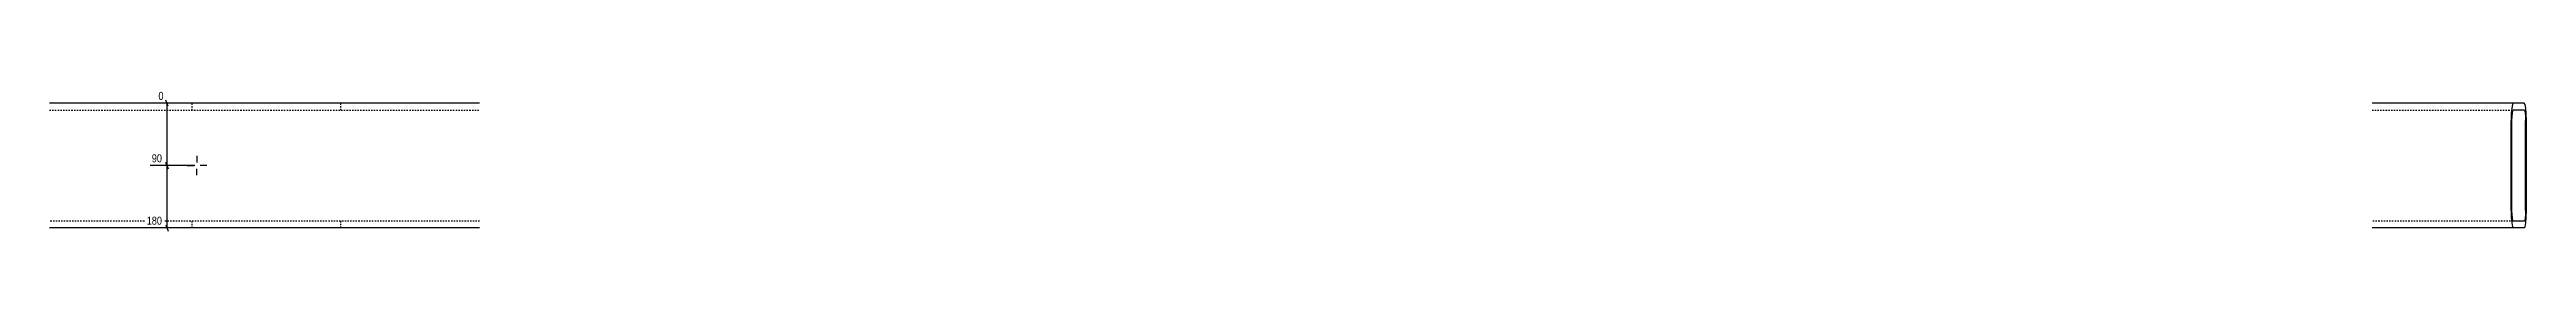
# Model space of a CAD drawing. Header units: millimetres. Extents: x 7 to 17818, y 7 to 378.
# Drawn here: x 14257 to 17818, y 9 to 213 of the extents above; entities that cross this region are included whole.
import ezdxf

# ---------------------------------------------------------------- set-up
doc = ezdxf.new("R2010")
doc.units = ezdxf.units.MM
doc.linetypes.add('DXK_LINE_DOT2', pattern=[3.9198, 1.9599, -1.9599])
doc.layers.add('MÅLSÆTNING', color=7, linetype='Continuous')
doc.layers.add('STÅL', color=7, linetype='Continuous')
doc.styles.add('Arial Narrow', font='ARIALN.TTF', dxfattribs={"height": 0.2})

msp = doc.modelspace()

# ---------------------------------------------------------------- linework, layer by layer
at = {"layer": 'MÅLSÆTNING', "color": 7, "linetype": 'Continuous'}
for p, q in [((14465.6, 193.5), (14413.2, 193.5)), ((14427.4, 189), (14423.8, 198)), ((14427.4, 99), (14423.8, 108)), ((14465.6, 103.5), (14401.5, 103.5)), ((14425.6, 13.5), (14425.6, 103.5)), ((14465.6, 13.5), (14394.2, 13.5)), ((14423.8, 18), (14427.4, 9))]:
    msp.add_line(p, q, dxfattribs=at)
at = {"layer": 'STÅL', "color": 2, "linetype": 'Continuous'}
for p, q in [((14875.1, 193.5), (14256.6, 193.5)), ((17815.3, 193.5), (17596.3, 193.5)), ((17797.2, 186.2), (17796.5, 178.1)), ((17798.2, 191.6), (17797.2, 186.2)), ((17797.7, 174.2), (17798.1, 179.1)), ((17798.1, 179.1), (17798.7, 182.4)), ((17799.4, 193.5), (17798.2, 191.6)), ((17798.7, 182.4), (17799.4, 183.5)), ((17815.3, 183.5), (17799.4, 183.5)), ((17816.5, 191.6), (17815.3, 193.5)), ((17815.3, 183.5), (17816, 182.4)), ((17816, 182.4), (17816.6, 179.1)), ((17817.5, 186.2), (17816.5, 191.6)), ((17816.6, 179.1), (17817, 174.2)), ((17818.2, 178.1), (17817.5, 186.2)), ((17796.5, 178.1), (17796.3, 168.5)), ((17796.3, 38.5), (17796.3, 168.5)), ((17797.5, 168.5), (17797.7, 174.2)), ((17797.5, 38.5), (17797.5, 168.5)), ((17817, 174.2), (17817.2, 168.5)), ((17817.2, 38.5), (17817.2, 168.5)), ((17818.4, 168.5), (17818.2, 178.1)), ((17818.4, 38.5), (17818.4, 168.5)), ((17796.3, 38.5), (17796.5, 28.9)), ((17797.7, 32.8), (17797.5, 38.5)), ((17817.2, 38.5), (17817, 32.8)), ((17818.2, 28.9), (17818.4, 38.5)), ((14875.1, 13.5), (14256.6, 13.5)), ((17815.3, 13.5), (17596.3, 13.5)), ((17796.5, 28.9), (17797.2, 20.8)), ((17797.2, 20.8), (17798.2, 15.4)), ((17798.1, 27.9), (17797.7, 32.8)), ((17798.7, 24.6), (17798.1, 27.9)), ((17798.2, 15.4), (17799.4, 13.5)), ((17799.4, 23.5), (17798.7, 24.6)), ((17815.3, 23.5), (17799.4, 23.5)), ((17816, 24.6), (17815.3, 23.5)), ((17815.3, 13.5), (17816.5, 15.4)), ((17816.6, 27.9), (17816, 24.6)), ((17816.5, 15.4), (17817.5, 20.8)), ((17817, 32.8), (17816.6, 27.9)), ((17817.5, 20.8), (17818.2, 28.9))]:
    msp.add_line(p, q, dxfattribs=at)
at = {"layer": 'STÅL', "color": 7, "linetype": 'DXK_LINE_DOT2'}
for p, q in [((14256.6, 183.5), (14875.1, 183.5)), ((14461.6, 183.5), (14461.6, 193.5)), ((14675.6, 183.5), (14675.6, 193.5)), ((17596.3, 183.5), (17799.4, 183.5)), ((14875.1, 23.5), (14256.6, 23.5)), ((14461.6, 13.5), (14461.6, 23.5)), ((14675.6, 13.5), (14675.6, 23.5)), ((17799.4, 23.5), (17596.3, 23.5))]:
    msp.add_line(p, q, dxfattribs=at)
at = {"layer": 'STÅL', "color": 3, "linetype": 'Continuous'}
for p, q in [((14468.6, 117.5), (14468.6, 108.2)), ((14454.6, 103.5), (14464, 103.5)), ((14468.6, 89.5), (14468.6, 98.8)), ((14482.6, 103.5), (14473.3, 103.5))]:
    msp.add_line(p, q, dxfattribs=at)

# ---------------------------------------------------------------- next in the draw order: wipeouts: each hides what was drawn before it
at = {"color": 0, "linetype": 'Continuous'}
for points in [[(14420.7, 105.9), (14420.7, 122.7), (14401.3, 122.7), (14401.3, 105.9)], [(14420.7, 15.9), (14420.7, 32.7), (14394, 32.7), (14394, 15.9)]]:
    msp.add_wipeout(points, dxfattribs=at).dxf.layer = 'MÅLSÆTNING'

# ---------------------------------------------------------------- next in the draw order: linework, layer by layer
at = {"layer": 'MÅLSÆTNING', "color": 7, "linetype": 'Continuous'}
for p, q in [((14425.6, 103.5), (14425.6, 193.5)), ((14423.8, 108), (14427.4, 99)), ((14465.6, 103.5), (14401.5, 103.5))]:
    msp.add_line(p, q, dxfattribs=at)

# ---------------------------------------------------------------- next in the draw order: texts
at = {"layer": 'MÅLSÆTNING', "color": 3, "linetype": 'Continuous', "style": 'Arial Narrow'}
for s, p in [('90', (14403.7, 108.3)), ('180', (14396.4, 18.3))]:
    msp.add_text(s, height=11.45, dxfattribs=at).set_placement(p)

# ---------------------------------------------------------------- next in the draw order: wipeouts: each hides what was drawn before it
at = {"color": 0, "linetype": 'Continuous'}
msp.add_wipeout([(14422.9, 195.9), (14422.9, 212.7), (14410.8, 212.7), (14410.8, 195.9)], dxfattribs=at).dxf.layer = 'MÅLSÆTNING'

# ---------------------------------------------------------------- next in the draw order: texts
at = {"layer": 'MÅLSÆTNING', "color": 3, "linetype": 'Continuous', "style": 'Arial Narrow'}
msp.add_text('0', height=11.5, dxfattribs=at).set_placement((14413.2, 198.3))

doc.saveas('drawing.dxf')
